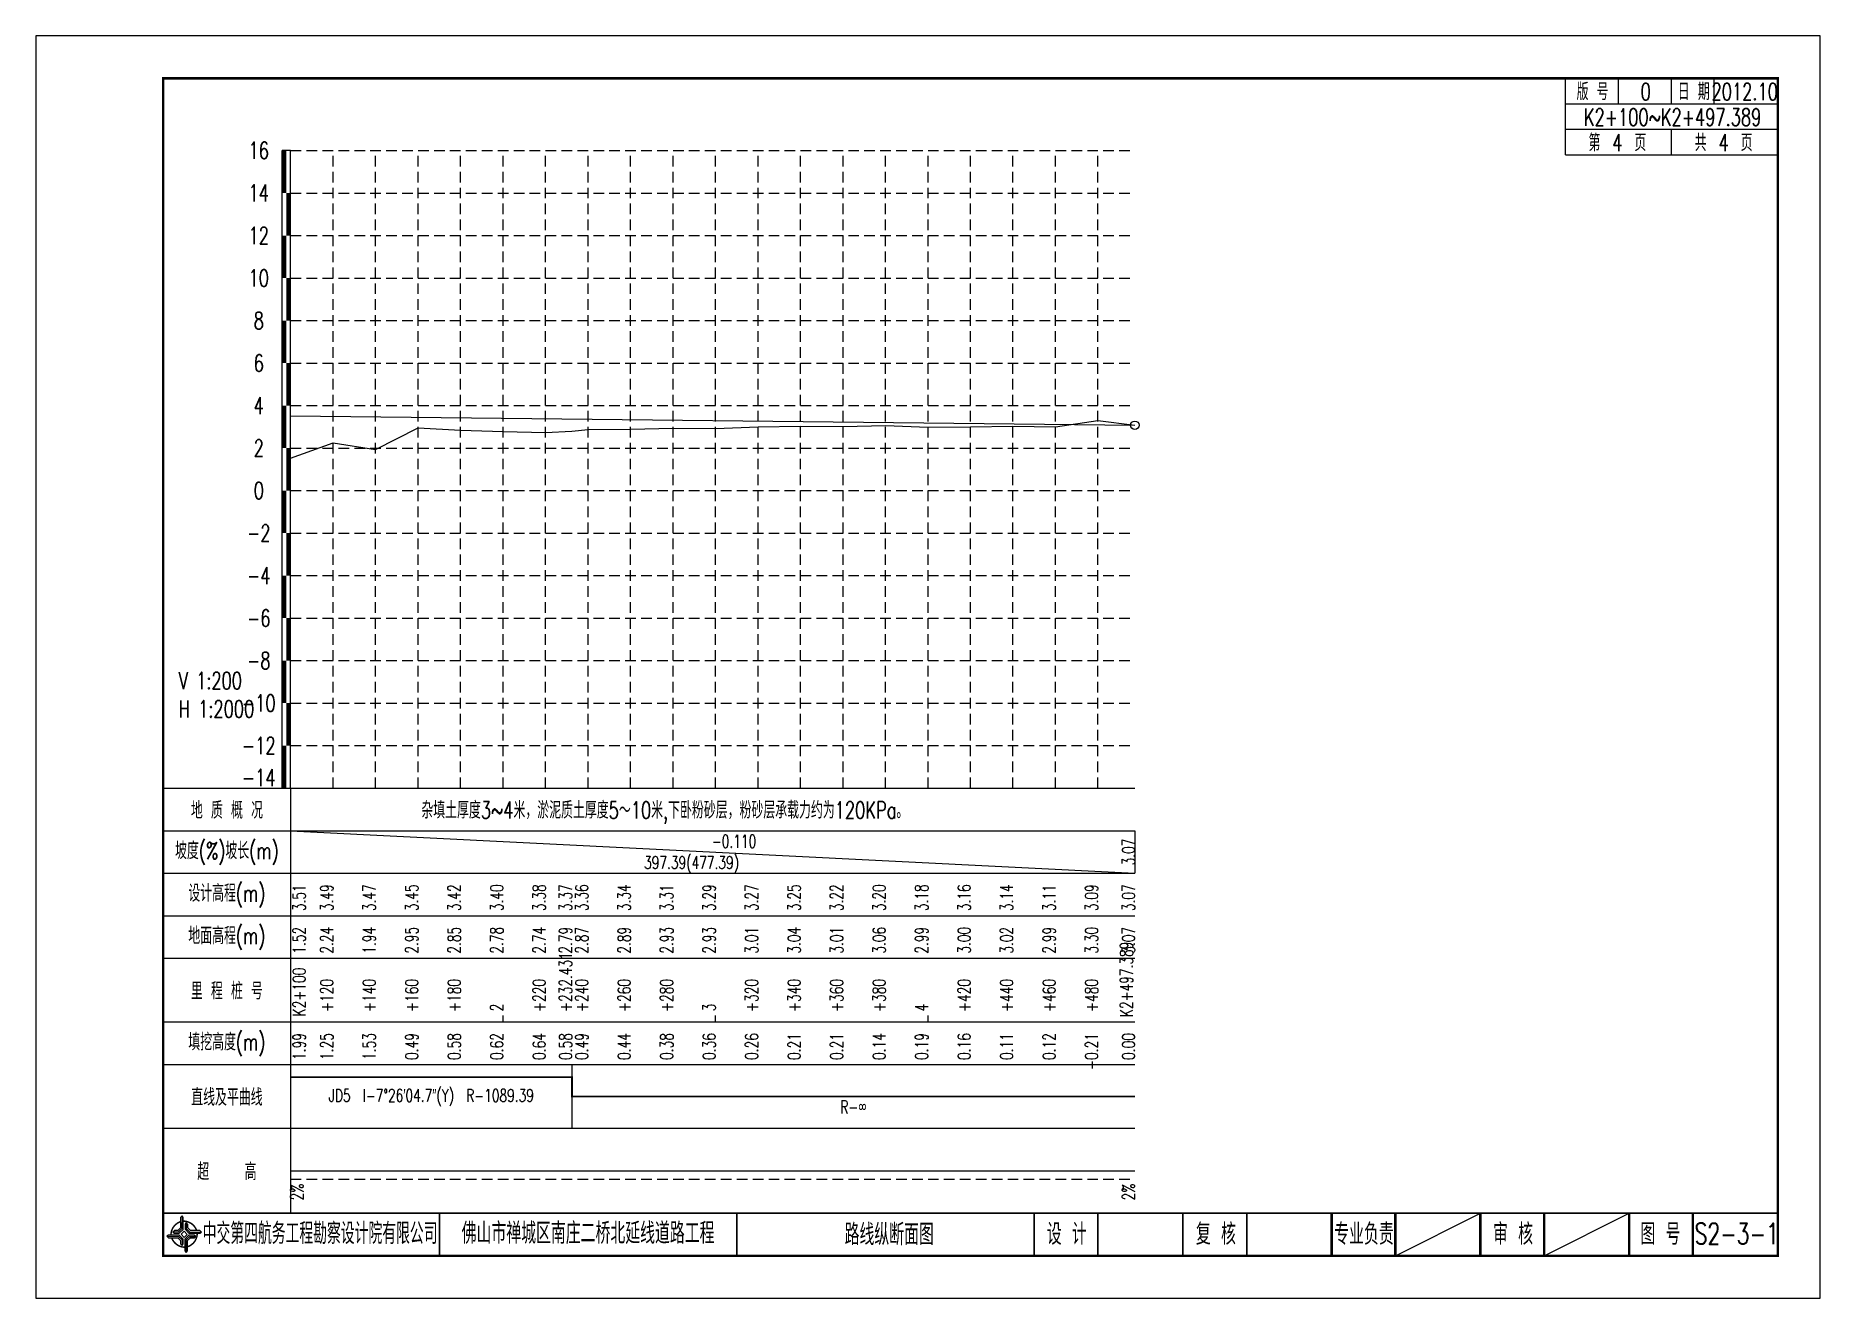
# Model space of a CAD drawing. Header units: inches. Extents: x 284 to 3896, y 3838 to 5329.
# Drawn here: x 3056 to 3896, y 4735 to 5329 of the extents above; entities that cross this region are included whole.
import ezdxf
from ezdxf.enums import TextEntityAlignment as Align

# ---------------------------------------------------------------- set-up
doc = ezdxf.new("R2010")
doc.units = ezdxf.units.IN
doc.header["$LTSCALE"] = 10
doc.linetypes.add('DASHED', pattern=[0.75, 0.5, -0.25])
for name, color, linetype in [('BPD1', 5, 'Continuous'), ('dmx', 7, 'Continuous'), ('pm', 7, 'Continuous'), ('shuju', 7, 'Continuous'), ('sjx', 1, 'Continuous'), ('xuxian', 6, 'ByLayer'), ('变坡点', 5, 'Continuous'), ('图框', 7, 'Continuous'), ('左超高', 6, 'ByLayer'), ('文字', 7, 'Continuous'), ('标尺', 3, 'Continuous'), ('栏目', 3, 'Continuous'), ('次轮廓线', 7, 'Continuous'), ('网格', 250, 'ByLayer'), ('网格1', 252, 'ByLayer'), ('超高中心', 7, 'Continuous')]:
    doc.layers.add(name, color=color, linetype=linetype)
doc.styles.get("Standard").update_dxf_attribs({"font": 'simplex1.shx', "width": 0.7, "bigfont": 'hztxt.shx'})

msp = doc.modelspace()

# ---------------------------------------------------------------- texts
at = {"width": 0.7}
for s, p in [('版 号', (3788.69, 5302.39)), ('0', (3813.69, 5302.39)), ('日 期', (3836.31, 5302.39)), ('2012.10', (3860.28, 5302.39)), ('K2+100~K2+497.389', (3826.34, 5290.39)), ('第\u30004\u3000页', (3800.37, 5278.39)), ('共\u30004\u3000页', (3850.37, 5278.39))]:
    msp.add_text(s, height=8, dxfattribs=at).set_placement(p, align=Align.MIDDLE_CENTER)
at = {"insert": (3123.21, 5029.29), "char_height": 8, "width": 59.6333, "attachment_point": 1}
msp.add_mtext('V 1:200\\P\\pt32;H 1:2000', dxfattribs=at)
at = {"layer": 'BPD1', "color": 7, "width": 0.7}
for s, p in [('-0.110', (3384.56, 4946.71)), ('397.39(477.39)', (3364.56, 4936.71))]:
    msp.add_text(s, height=6, dxfattribs=at).set_placement(p, align=Align.CENTER)
at = {"layer": 'pm', "width": 0.7}
for s, p in [('JD5  I-7°26′04.7″(Y)  R-1089.39', (3242.08, 4829.71)), ('R-∞', (3440.78, 4824.71))]:
    msp.add_text(s, height=6, dxfattribs=at).set_placement(p, align=Align.MIDDLE)
at = {"layer": 'shuju', "width": 0.7}
for s, p in [('3.07', (3570.25, 4944.71)), ('2%', (3178.87, 4784.71)), ('2%', (3178.87, 4784.71)), ('2%', (3570.25, 4784.71)), ('2%', (3570.25, 4784.71))]:
    msp.add_text(s, height=6, rotation=90, dxfattribs=at).set_placement(p, align=Align.MIDDLE)
for s, p in [('3.51', (3176.87, 4929.46)), ('1.52', (3176.87, 4909.46)), ('1.99', (3176.87, 4859.46))]:
    msp.add_text(s, height=6, rotation=90, dxfattribs=at).set_placement(p, align=Align.TOP_RIGHT)
for s, p in [('3.49', (3195.87, 4929.46)), ('3.47', (3215.87, 4929.46)), ('3.45', (3235.87, 4929.46)), ('3.42', (3255.87, 4929.46)), ('3.40', (3275.87, 4929.46)), ('3.38', (3295.87, 4929.46)), ('3.37', (3308.3, 4929.46)), ('3.36', (3315.87, 4929.46)), ('3.34', (3335.87, 4929.46)), ('3.31', (3355.87, 4929.46)), ('3.29', (3375.87, 4929.46)), ('3.27', (3395.87, 4929.46)), ('3.25', (3415.87, 4929.46)), ('3.22', (3435.87, 4929.46)), ('3.20', (3455.87, 4929.46)), ('3.18', (3475.87, 4929.46)), ('3.16', (3495.87, 4929.46)), ('3.14', (3515.87, 4929.46)), ('3.11', (3535.87, 4929.46)), ('3.09', (3555.87, 4929.46)), ('3.07', (3573.25, 4929.46)), ('2.24', (3195.87, 4909.46)), ('1.94', (3215.87, 4909.46)), ('2.95', (3235.87, 4909.46)), ('2.85', (3255.87, 4909.46)), ('2.78', (3275.87, 4909.46)), ('2.74', (3295.87, 4909.46)), ('2.79', (3308.3, 4909.46)), ('2.87', (3315.87, 4909.46)), ('2.89', (3335.87, 4909.46)), ('2.93', (3355.87, 4909.46)), ('2.93', (3375.87, 4909.46)), ('3.01', (3395.87, 4909.46)), ('3.04', (3415.87, 4909.46)), ('3.01', (3435.87, 4909.46)), ('3.06', (3455.87, 4909.46)), ('2.99', (3475.87, 4909.46)), ('3.00', (3495.87, 4909.46)), ('3.02', (3515.87, 4909.46)), ('2.99', (3535.87, 4909.46)), ('3.30', (3555.87, 4909.46)), ('3.07', (3573.25, 4909.46)), ('1.25', (3195.87, 4859.46)), ('1.53', (3215.87, 4859.46)), ('0.49', (3235.87, 4859.46)), ('0.58', (3255.87, 4859.46)), ('0.62', (3275.87, 4859.46)), ('0.64', (3295.87, 4859.46)), ('0.58', (3308.3, 4859.46)), ('0.49', (3315.87, 4859.46)), ('0.44', (3335.87, 4859.46)), ('0.38', (3355.87, 4859.46)), ('0.36', (3375.87, 4859.46)), ('0.26', (3395.87, 4859.46)), ('0.21', (3415.87, 4859.46)), ('0.21', (3435.87, 4859.46)), ('0.14', (3455.87, 4859.46)), ('0.19', (3475.87, 4859.46)), ('0.16', (3495.87, 4859.46)), ('0.11', (3515.87, 4859.46)), ('0.12', (3535.87, 4859.46)), ('-0.21', (3555.87, 4859.46)), ('0.00', (3573.25, 4859.46))]:
    msp.add_text(s, height=6, rotation=90, dxfattribs=at).set_placement(p, align=Align.RIGHT)
for s, p in [('K2+497.389', (3572.25, 4867.01)), ('+232.431', (3308.3, 4869.46)), ('+120', (3195.87, 4869.46)), ('+140', (3215.87, 4869.46)), ('+160', (3235.87, 4869.46)), ('+180', (3255.87, 4869.46)), ('+220', (3295.87, 4869.46)), ('+240', (3315.87, 4869.46)), ('+260', (3335.87, 4869.46)), ('+280', (3355.87, 4869.46)), ('+320', (3395.87, 4869.46)), ('+340', (3415.87, 4869.46)), ('+360', (3435.87, 4869.46)), ('+380', (3455.87, 4869.46)), ('+420', (3495.87, 4869.46)), ('+440', (3515.87, 4869.46)), ('+460', (3535.87, 4869.46)), ('+480', (3555.87, 4869.46)), ('2', (3275.87, 4869.71)), ('3', (3375.87, 4869.71)), ('4', (3475.87, 4869.71))]:
    msp.add_text(s, height=6, rotation=90, dxfattribs=at).set_placement(p)
msp.add_text('K2+100', height=6, rotation=90, dxfattribs=at).set_placement((3176.87, 4867.41), align=Align.TOP_LEFT)
at = {"layer": '图框'}
for s, width, p in [('中交第四航务工程勘察设计院有限公司', 0.65, (3189.73, 4765.21)), ('佛山市禅城区南庄二桥北延线道路工程', 0.7, (3315.87, 4765.34))]:
    msp.add_text(s, height=10, dxfattribs=dict(at, width=width)).set_placement(p, align=Align.MIDDLE_CENTER)
at = {"layer": '文字', "width": 0.7}
for s, p in [('设 计', (3541.19, 4764.9)), ('复 核', (3611.38, 4764.9)), ('专业负责', (3681.08, 4764.9)), ('审 核', (3751.24, 4764.9)), ('图 号', (3820.63, 4764.9)), ('S2-3-1', (3856.54, 4765.11))]:
    msp.add_text(s, height=10, dxfattribs=at).set_placement(p, align=Align.MIDDLE_CENTER)
msp.add_attdef('路线纵断面图', text='图 纸 名 称', height=10, dxfattribs=at).set_placement((3457.61, 4764.71), align=Align.MIDDLE_CENTER)
at = {"layer": '标尺', "width": 0.7}
for s, p in [('16', (3160.87, 5274.71)), ('14', (3160.87, 5254.71)), ('12', (3160.87, 5234.71)), ('10', (3160.87, 5214.71)), ('8', (3160.87, 5194.71)), ('6', (3160.87, 5174.71)), ('4', (3160.87, 5154.71)), ('2', (3160.87, 5134.71)), ('0', (3160.87, 5114.71)), ('-2', (3160.87, 5094.71)), ('-4', (3160.87, 5074.71)), ('-6', (3160.87, 5054.71)), ('-8', (3160.87, 5034.71)), ('-10', (3160.87, 5014.71)), ('-12', (3160.87, 4994.71)), ('-14', (3160.87, 4979.71))]:
    msp.add_text(s, height=8, dxfattribs=at).set_placement(p, align=Align.MIDDLE)
at = {"layer": '栏目', "width": 0.7}
for s, p in [('地 质 概 况', (3145.87, 4964.71)), ('杂填土厚度3~4米，淤泥质土厚度5～10米,下卧粉砂层，粉砂层承载力约为120KPa。', (3352, 4963.6)), ('坡度(%)坡长(m)', (3145.87, 4944.71)), ('设计高程(m)', (3145.87, 4924.71)), ('地面高程(m)', (3145.87, 4904.71)), ('里 程 桩 号', (3145.87, 4879.71)), ('填挖高度(m)', (3145.87, 4854.71)), ('直线及平曲线', (3145.87, 4829.71)), ('超    高', (3145.87, 4794.71))]:
    msp.add_text(s, height=8, dxfattribs=at).set_placement(p, align=Align.MIDDLE)

# ---------------------------------------------------------------- blocks, each defined once
blk = doc.blocks.new('tb')
at = {"lineweight": -3}
h = blk.add_hatch(color=256, dxfattribs=at)
h.paths.add_polyline_path([(-1.23, -0.13), (-3.78, -0.14), (-4.14, -0.41), (-1.4, -0.44), (-0.56, -1.24), (-0.54, -2.62), (-0.27, -2.2), (-0.26, -1.06)])
h.paths.add_polyline_path([(0.13, -1.08), (0.14, -3.86), (0.41, -4.26), (0.44, -1.24), (1.25, -0.43), (2.66, -0.43), (2.26, -0.16), (1.07, -0.15)])
h.paths.add_polyline_path([(1.08, 0.3), (3.62, 0.3), (4.02, 0.56), (1.25, 0.57), (0.43, 1.39), (0.43, 2.8), (0.16, 2.41), (0.15, 1.24)])
h.paths.add_polyline_path([(-0.28, 1.21), (-0.28, 3.99), (-0.56, 4.39), (-0.57, 1.41), (-1.38, 0.6), (-2.74, 0.56), (-2.33, 0.3), (-1.2, 0.29)])
for p, q in [((-0.56, 4.39), (-0.57, 1.41)), ((-1.38, 0.6), (-2.74, 0.56)), ((-0.57, 1.41), (-1.38, 0.6)), ((0.43, 2.8), (0.43, 1.39)), ((0.43, 1.39), (1.25, 0.57)), ((1.25, 0.57), (4.02, 0.56)), ((-4.14, -0.41), (-1.4, -0.44)), ((-1.4, -0.44), (-0.56, -1.24)), ((-0.56, -1.24), (-0.54, -2.62)), ((0.41, -4.26), (0.44, -1.24)), ((0.44, -1.24), (1.25, -0.43)), ((1.25, -0.43), (2.66, -0.43))]:
    blk.add_line(p, q, dxfattribs=at)
at = {"lineweight": -3, "flags": 128}
for points in [[(-0.9, 3.99), (-0.9, 1.58), (-1.53, 0.91), (-2.34, 0.91), (-2.74, 0.56), (-2.33, 0.3), (-1.2, 0.29), (-0.28, 1.21), (-0.28, 3.99), (-0.56, 4.39)], [(-0.04, 0.77), (0.68, 0.04), (-0.04, -0.69), (-0.77, 0.05)], [(3.62, 0.92), (1.43, 0.92), (0.77, 1.54), (0.77, 2.38), (0.43, 2.8), (0.16, 2.41), (0.15, 1.24), (1.08, 0.3), (3.62, 0.3), (4.02, 0.56)], [(-3.73, -0.76), (-1.54, -0.76), (-0.89, -1.39), (-0.89, -2.21), (-0.54, -2.62), (-0.27, -2.2), (-0.26, -1.06), (-1.23, -0.13), (-3.78, -0.14), (-4.14, -0.41)], [(0.75, -3.85), (0.75, -1.43), (1.4, -0.78), (2.26, -0.78), (2.66, -0.43), (2.26, -0.16), (1.07, -0.15), (0.13, -1.08), (0.14, -3.86), (0.41, -4.26)]]:
    blk.add_lwpolyline(points, close=True, dxfattribs=at)
at = {"lineweight": -3, "const_width": 0.35, "flags": 128}
for points in [[(-0.9, 3.02, 0.324167), (-3.16, -0.14)], [(2.88, 0.92, 0.324403), (-0.24, 3.15)], [(0.75, -2.86, 0.325418), (3.02, 0.26)], [(-2.98, -0.76, 0.322976), (0.14, -2.98)]]:
    blk.add_lwpolyline(points, format="xyb", dxfattribs=at)
blk = doc.blocks.new('123')
at = {"linetype": 'Continuous'}
blk.add_lwpolyline([(1123.87, 4734.71), (1123.87, 5328.71), (283.87, 5328.71), (283.87, 4734.71)], close=True, dxfattribs=at)

# ---------------------------------------------------------------- linework, layer by layer
for p, q in [((3845.87, 5296.71), (3845.87, 5308.71)), ((3695.87, 4754.71), (3735.87, 4774.71))]:
    msp.add_line(p, q)
at = {"linetype": 'Continuous', "const_width": 1.2}
msp.add_lwpolyline([(3875.87, 5308.71), (3115.87, 5308.71), (3115.87, 4754.71), (3875.87, 4754.71), (3875.87, 5308.71)], dxfattribs=at)
at = {"const_width": 0.8}
msp.add_lwpolyline([(3115.87, 4774.71), (3875.87, 4774.71)], dxfattribs=at)
at = {"layer": 'BPD1', "color": 7}
msp.add_line((3175.87, 4954.71), (3573.25, 4934.71), dxfattribs=at)
at = {"layer": 'dmx', "flags": 128}
msp.add_lwpolyline([(3175.87, 5129.91), (3195.87, 5137.15), (3215.87, 5134.07), (3235.87, 5144.23), (3255.87, 5143.18), (3275.87, 5142.49), (3295.87, 5142.11), (3308.3, 5142.62), (3315.87, 5143.4), (3335.87, 5143.65), (3355.87, 5144), (3375.87, 5143.98), (3395.87, 5144.76), (3415.87, 5145.09), (3435.87, 5144.82), (3455.87, 5145.32), (3475.87, 5144.59), (3495.87, 5144.71), (3515.87, 5144.94), (3535.87, 5144.64), (3555.87, 5147.73), (3573.25, 5145.45)], dxfattribs=at)
at = {"layer": 'pm', "flags": 128}
msp.add_lwpolyline([(3175.87, 4838.71, 0.8, 0.8, 0), (3308.3, 4838.71, 0.8, 0.8, 0), (3308.3, 4829.71, 0.8, 0.8, 0), (3573.25, 4829.71, 0.8, 0.8, 0)], format="xyseb", dxfattribs=at)
at = {"layer": 'shuju'}
for p, q in [((3573.25, 4954.71), (3573.25, 4934.71)), ((3275.87, 4864.71), (3275.87, 4867.71)), ((3375.87, 4864.71), (3375.87, 4867.71)), ((3475.87, 4864.71), (3475.87, 4867.71))]:
    msp.add_line(p, q, dxfattribs=at)
at = {"layer": 'sjx', "flags": 128}
msp.add_lwpolyline([(3175.87, 5149.83), (3573.25, 5145.44)], dxfattribs=at)
at = {"layer": 'xuxian'}
msp.add_line((3308.3, 4844.71), (3308.3, 4814.71), dxfattribs=at)
at = {"layer": '变坡点', "flags": 128}
msp.add_lwpolyline([(3175.87, 5149.83), (3573.25, 5145.44)], dxfattribs=at)
at = {"layer": '变坡点'}
msp.add_circle((3573.25, 5145.44), 2, dxfattribs=at)
at = {"layer": '图框', "const_width": 0.8}
msp.add_lwpolyline([(3245.87, 4774.71), (3245.87, 4754.71)], dxfattribs=at)
at = {"layer": '左超高', "color": 7, "linetype": 'DASHED', "flags": 128}
msp.add_lwpolyline([(3175.87, 4790.71), (3573.25, 4790.71)], dxfattribs=at)
at = {"layer": '文字'}
msp.add_line((3765.87, 4754.71), (3805.87, 4774.71), dxfattribs=at)
for points, const_width in [([(3385.87, 4754.71), (3385.87, 4774.71)], 0.8), ([(3525.87, 4754.71), (3525.87, 4774.71)], 0.8), ([(3555.87, 4754.71), (3555.87, 4774.71)], 0.8), ([(3595.87, 4754.71), (3595.87, 4774.71)], 0.8), ([(3625.87, 4754.71), (3625.87, 4774.71)], 0.8), ([(3665.87, 4754.71), (3665.87, 4774.71)], 1.2), ([(3665.87, 4754.71), (3665.87, 4774.71)], 1.2), ([(3695.87, 4754.71), (3695.87, 4774.71)], 1.2), ([(3735.87, 4754.71), (3735.87, 4774.71)], 1.2), ([(3765.87, 4754.71), (3765.87, 4774.71)], 1.2), ([(3805.87, 4754.71), (3805.87, 4774.71)], 1.2), ([(3835.87, 4754.71), (3835.87, 4774.71)], 1.2)]:
    msp.add_lwpolyline(points, dxfattribs=dict(at, const_width=const_width))
at = {"layer": '标尺'}
for p, q in [((3175.87, 5274.71), (3171.87, 5274.71)), ((3171.87, 4974.71), (3171.87, 5274.71)), ((3175.87, 4974.71), (3175.87, 5274.71)), ((3115.87, 4974.71), (3573.25, 4974.71))]:
    msp.add_line(p, q, dxfattribs=at)
at = {"layer": '标尺', "flags": 128}
for points in [[(3172.87, 5254.71, 2, 2, 0), (3172.87, 5274.71, 2, 2, 0)], [(3174.87, 5234.71, 2, 2, 0), (3174.87, 5254.71, 2, 2, 0)], [(3172.87, 5214.71, 2, 2, 0), (3172.87, 5234.71, 2, 2, 0)], [(3174.87, 5194.71, 2, 2, 0), (3174.87, 5214.71, 2, 2, 0)], [(3172.87, 5174.71, 2, 2, 0), (3172.87, 5194.71, 2, 2, 0)], [(3174.87, 5154.71, 2, 2, 0), (3174.87, 5174.71, 2, 2, 0)], [(3172.87, 5134.71, 2, 2, 0), (3172.87, 5154.71, 2, 2, 0)], [(3174.87, 5114.71, 2, 2, 0), (3174.87, 5134.71, 2, 2, 0)], [(3172.87, 5094.71, 2, 2, 0), (3172.87, 5114.71, 2, 2, 0)], [(3174.87, 5074.71, 2, 2, 0), (3174.87, 5094.71, 2, 2, 0)], [(3172.87, 5054.71, 2, 2, 0), (3172.87, 5074.71, 2, 2, 0)], [(3174.87, 5034.71, 2, 2, 0), (3174.87, 5054.71, 2, 2, 0)], [(3172.87, 5014.71, 2, 2, 0), (3172.87, 5034.71, 2, 2, 0)], [(3174.87, 4994.71, 2, 2, 0), (3174.87, 5014.71, 2, 2, 0)], [(3172.87, 4974.71, 2, 2, 0), (3172.87, 4994.71, 2, 2, 0)]]:
    msp.add_lwpolyline(points, format="xyseb", dxfattribs=at)
at = {"layer": '栏目'}
for p, q in [((3115.87, 4974.71), (3115.87, 4774.71)), ((3175.87, 4974.71), (3175.87, 4774.71)), ((3115.87, 4954.71), (3573.25, 4954.71)), ((3115.87, 4934.71), (3573.25, 4934.71)), ((3115.87, 4914.71), (3573.25, 4914.71)), ((3115.87, 4894.71), (3573.25, 4894.71)), ((3115.87, 4864.71), (3573.25, 4864.71)), ((3115.87, 4844.71), (3573.25, 4844.71)), ((3115.87, 4814.71), (3573.25, 4814.71)), ((3115.87, 4774.71), (3573.25, 4774.71)), ((3115.87, 4774.71), (3875.87, 4774.71))]:
    msp.add_line(p, q, dxfattribs=at)
at = {"layer": '次轮廓线'}
for p, q in [((3775.87, 5272.71), (3775.87, 5308.71)), ((3800.87, 5296.71), (3800.87, 5308.71)), ((3825.87, 5296.71), (3825.87, 5308.71)), ((3775.87, 5296.71), (3875.87, 5296.71)), ((3775.87, 5284.71), (3875.87, 5284.71)), ((3825.87, 5272.71), (3825.87, 5284.71)), ((3775.87, 5272.71), (3875.87, 5272.71))]:
    msp.add_line(p, q, dxfattribs=at)
at = {"layer": '网格', "linetype": 'DASHED'}
for p, q in [((3175.87, 5274.71), (3573.25, 5274.71)), ((3195.87, 4974.71), (3195.87, 5274.71)), ((3215.87, 4974.71), (3215.87, 5274.71)), ((3235.87, 4974.71), (3235.87, 5274.71)), ((3255.87, 4974.71), (3255.87, 5274.71)), ((3295.87, 4974.71), (3295.87, 5274.71)), ((3315.87, 4974.71), (3315.87, 5274.71)), ((3335.87, 4974.71), (3335.87, 5274.71)), ((3355.87, 4974.71), (3355.87, 5274.71)), ((3395.87, 4974.71), (3395.87, 5274.71)), ((3415.87, 4974.71), (3415.87, 5274.71)), ((3435.87, 4974.71), (3435.87, 5274.71)), ((3455.87, 4974.71), (3455.87, 5274.71)), ((3495.87, 4974.71), (3495.87, 5274.71)), ((3515.87, 4974.71), (3515.87, 5274.71)), ((3535.87, 4974.71), (3535.87, 5274.71)), ((3555.87, 4974.71), (3555.87, 5274.71)), ((3175.87, 5254.71), (3573.25, 5254.71)), ((3175.87, 5234.71), (3573.25, 5234.71)), ((3175.87, 5194.71), (3573.25, 5194.71)), ((3175.87, 5174.71), (3573.25, 5174.71)), ((3175.87, 5154.71), (3573.25, 5154.71)), ((3175.87, 5134.71), (3573.25, 5134.71)), ((3175.87, 5094.71), (3573.25, 5094.71)), ((3175.87, 5074.71), (3573.25, 5074.71)), ((3175.87, 5054.71), (3573.25, 5054.71)), ((3175.87, 5034.71), (3573.25, 5034.71)), ((3175.87, 4994.71), (3573.25, 4994.71))]:
    msp.add_line(p, q, dxfattribs=at)
at = {"layer": '网格1', "linetype": 'DASHED'}
for p, q in [((3275.87, 4974.71), (3275.87, 5274.71)), ((3375.87, 4974.71), (3375.87, 5274.71)), ((3475.87, 4974.71), (3475.87, 5274.71)), ((3175.87, 5214.71), (3573.25, 5214.71)), ((3175.87, 5114.71), (3573.25, 5114.71)), ((3175.87, 5014.71), (3573.25, 5014.71))]:
    msp.add_line(p, q, dxfattribs=at)
at = {"layer": '超高中心'}
msp.add_line((3175.87, 4794.71), (3573.25, 4794.71), dxfattribs=at)

# ---------------------------------------------------------------- block references
at = {"layer": '图框', "lineweight": -3, "xscale": 2, "yscale": 2, "zscale": 2}
msp.add_blockref('tb', (3125.86, 4764.72), dxfattribs=at)
at = {"layer": '栏目'}
msp.add_blockref('123', (2772, 0), dxfattribs=at)

msp.set_redraw_order([(e.dxf.handle, doc.entitydb.next_handle()) for e in msp.query("TEXT MTEXT ATTDEF DIMENSION ARC_DIMENSION")])  # texts and dimensions are drawn at this point

doc.saveas('drawing.dxf')
